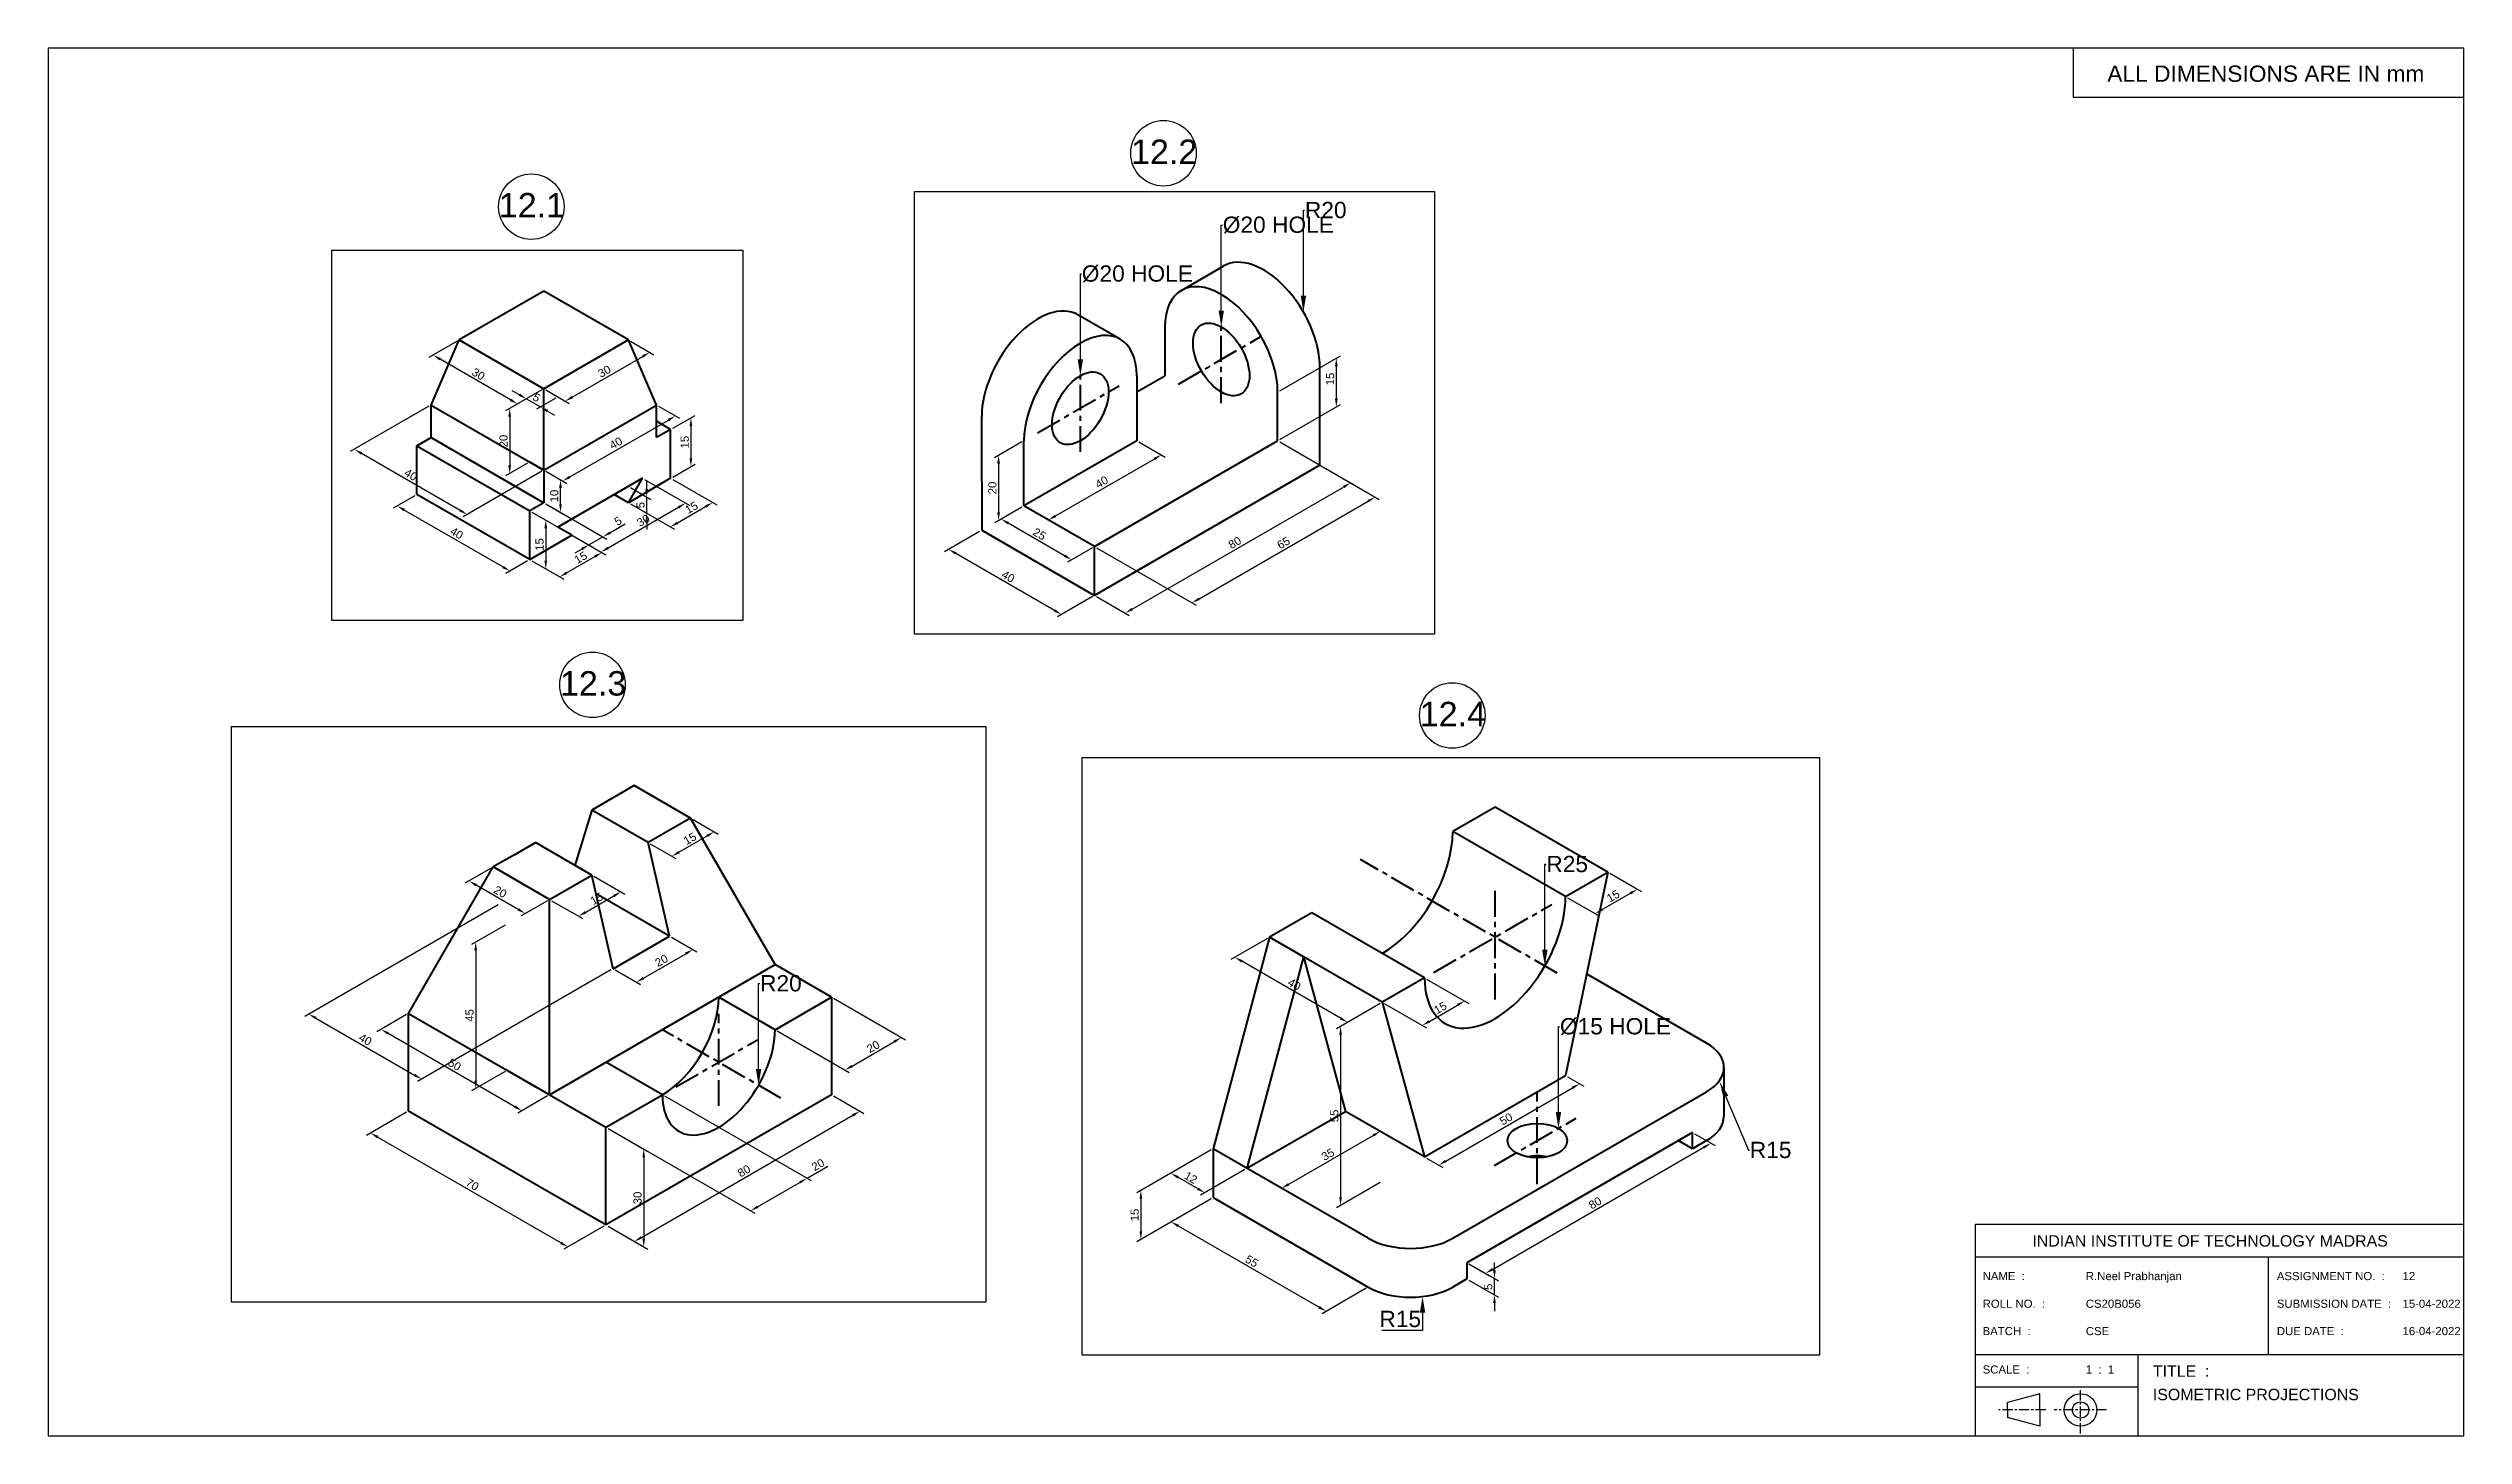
# Model space of a CAD drawing. Header units: millimetres. Extents: x 0 to 742, y 0 to 426.
import ezdxf
from ezdxf import colors
from ezdxf.entities.mleader import LeaderData, LeaderLine
from ezdxf.math import Vec2, Vec3

# ---------------------------------------------------------------- set-up
doc = ezdxf.new("R2010")
doc.units = ezdxf.units.MM
doc.linetypes.add('CENTER', pattern=[50.8, 31.75, -6.35, 6.35, -6.35])
doc.styles.get("Standard").update_dxf_attribs({"font": 'arial.ttf'})
doc.dimstyles.new('ISO-25', dxfattribs={"dimtxt": 2.5, "dimasz": 2.5, "dimexe": 1.25, "dimexo": 0.625, "dimtad": 1, "dimtxsty": 'Standard', "dimcen": 2.5, "dimclrd": 3, "dimclre": 3, "dimclrt": 3, "dimadec": 0, "dimazin": 0, "dimtfac": 1, "dimtmove": 0, "dimatfit": 3, "dimfxl": 1, "dimlwd": 30, "dimlwe": 30, "dimarcsym": 0})

msp = doc.modelspace()

# ---------------------------------------------------------------- texts
for s, height, p in [('ALL DIMENSIONS ARE IN mm', 5, (632.6, 416)), ('12.2', 7.5, (332.631, 390.75)), ('12.1', 7.5, (138.405, 374.334)), ('12.3', 7.5, (157.186, 227.415)), ('12.4', 7.5, (421.358, 217.995)), ('INDIAN INSTITUTE OF TECHNOLOGY MADRAS', 3.5, (609.6, 58.1)), ('NAME  : ', 2.5, (594.3, 47.8)), ('R.Neel Prabhanjan', 2.5, (626, 47.8)), ('ASSIGNMENT NO.  : ', 2.5, (684.7, 47.8)), ('12', 2.5, (723.3, 47.8)), ('ROLL NO.  : ', 2.5, (594.3, 39.3)), ('CS20B056', 2.5, (626, 39.3)), ('SUBMISSION DATE  : ', 2.5, (684.7, 39.3)), ('15-04-2022', 2.5, (723.3, 39.3)), ('BATCH  : ', 2.5, (594.3, 30.9)), ('CSE', 2.5, (626, 30.9)), ('DUE DATE  : ', 2.5, (684.7, 30.9)), ('16-04-2022', 2.5, (723.3, 30.9)), ('SCALE  : ', 2.5, (594.3, 19.1)), ('1  :  1', 2.5, (626, 19.1)), ('TITLE  : ', 3.5, (646.6, 18.1)), ('ISOMETRIC PROJECTIONS', 3.5, (646.6, 10.9))]:
    msp.add_text(s, height=height).set_placement(p)

# ---------------------------------------------------------------- blocks, each defined once
blk = doc.blocks.new('*D1')
at = {"color": 3, "lineweight": 30, "transparency": 16777216}
for p, q in [((112.63, 288.82), (105.95, 284.96)), ((139.67, 266.93), (109.36, 284.43)), ((147.27, 268.82), (140.59, 264.96))]:
    blk.add_line(p, q, dxfattribs=at)
at = {"color": 3, "transparency": 16777216}
for points in [[(109.57, 284.79), (109.15, 284.07), (107.2, 285.68)], [(139.88, 267.29), (139.46, 266.57), (141.84, 265.68)]]:
    blk.add_solid(points, dxfattribs=at)
at = {"layer": 'Defpoints', "color": 0, "transparency": 16777216}
for p in [(107.2, 285.68), (113.26, 289.18), (147.9, 269.18)]:
    blk.add_point(p, dxfattribs=at)
at = {"color": 3, "lineweight": 40, "transparency": 16777216, "insert": (125.47, 277.33), "char_height": 2.5, "attachment_point": 5, "rotation": 330}
blk.add_mtext('40', dxfattribs=at)
blk = doc.blocks.new('*D2')
at = {"color": 3, "lineweight": 30, "transparency": 16777216}
for p, q in [((148.52, 283.82), (154.09, 280.61)), ((152.84, 278.83), (152.84, 268.83)), ((148.52, 268.82), (154.09, 265.61))]:
    blk.add_line(p, q, dxfattribs=at)
at = {"color": 3, "transparency": 16777216}
for points in [[(152.42, 278.83), (153.25, 278.83), (152.84, 281.33)], [(152.42, 268.83), (153.25, 268.83), (152.84, 266.33)]]:
    blk.add_solid(points, dxfattribs=at)
at = {"layer": 'Defpoints', "color": 0, "transparency": 16777216}
for p in [(147.9, 284.18), (147.9, 269.18), (152.84, 266.33)]:
    blk.add_point(p, dxfattribs=at)
at = {"color": 3, "lineweight": 40, "transparency": 16777216, "insert": (150.93, 273.83), "char_height": 2.5, "attachment_point": 5, "rotation": 90}
blk.add_mtext('15', dxfattribs=at)
blk = doc.blocks.new('*D3')
at = {"color": 3, "lineweight": 30, "transparency": 16777216}
for p, q in [((148.52, 283.82), (167.32, 272.97)), ((152.85, 286.32), (171.65, 275.47)), ((166.07, 273.69), (170.4, 276.19)), ((172.57, 277.44), (177.26, 280.15)), ((163.91, 272.44), (161.74, 271.19))]:
    blk.add_line(p, q, dxfattribs=at)
at = {"color": 3, "transparency": 16777216}
for points in [[(172.36, 277.8), (172.78, 277.08), (170.4, 276.19)], [(163.7, 272.8), (164.12, 272.08), (166.07, 273.69)]]:
    blk.add_solid(points, dxfattribs=at)
at = {"layer": 'Defpoints', "color": 0, "transparency": 16777216}
for p in [(147.9, 284.18), (152.23, 286.68), (170.4, 276.19)]:
    blk.add_point(p, dxfattribs=at)
at = {"color": 3, "lineweight": 40, "transparency": 16777216, "insert": (175.05, 281.06), "char_height": 2.5, "attachment_point": 5, "rotation": 30}
blk.add_mtext('5', dxfattribs=at)
blk = doc.blocks.new('*D4')
at = {"color": 3, "lineweight": 30, "transparency": 16777216}
for p, q in [((152.85, 296.32), (158.62, 293)), ((157.37, 286.22), (157.37, 291.22)), ((152.85, 286.32), (158.62, 283))]:
    blk.add_line(p, q, dxfattribs=at)
at = {"color": 3, "transparency": 16777216}
for points in [[(156.95, 291.22), (157.78, 291.22), (157.37, 293.72)], [(156.95, 286.22), (157.78, 286.22), (157.37, 283.72)]]:
    blk.add_solid(points, dxfattribs=at)
at = {"layer": 'Defpoints', "color": 0, "transparency": 16777216}
for p in [(152.23, 296.68), (157.37, 293.72), (152.23, 286.68)]:
    blk.add_point(p, dxfattribs=at)
at = {"color": 3, "lineweight": 40, "transparency": 16777216, "insert": (155.46, 288.73), "char_height": 2.5, "attachment_point": 5, "rotation": 90}
blk.add_mtext('10', dxfattribs=at)
blk = doc.blocks.new('*D5')
at = {"color": 3, "lineweight": 30, "transparency": 16777216}
for p, q in [((161.51, 276.32), (171.33, 270.65)), ((148.52, 268.82), (158.34, 263.15)), ((159.26, 265.13), (167.92, 270.13))]:
    blk.add_line(p, q, dxfattribs=at)
at = {"color": 3, "transparency": 16777216}
for points in [[(167.71, 270.49), (168.13, 269.76), (170.08, 271.38)], [(159.05, 265.49), (159.47, 264.76), (157.09, 263.88)]]:
    blk.add_solid(points, dxfattribs=at)
at = {"layer": 'Defpoints', "color": 0, "transparency": 16777216}
for p in [(160.89, 276.68), (147.9, 269.18), (170.08, 271.38)]:
    blk.add_point(p, dxfattribs=at)
at = {"color": 3, "lineweight": 40, "transparency": 16777216, "insert": (163.58, 269.81), "char_height": 2.5, "attachment_point": 5, "rotation": 30}
blk.add_mtext('15', dxfattribs=at)
blk = doc.blocks.new('*D7')
at = {"color": 3, "lineweight": 30, "transparency": 16777216}
for p, q in [((183.16, 293.82), (197.06, 285.8)), ((171.99, 272.78), (193.64, 285.28)), ((157.18, 278.82), (171.07, 270.8))]:
    blk.add_line(p, q, dxfattribs=at)
at = {"color": 3, "transparency": 16777216}
for points in [[(193.43, 285.64), (193.85, 284.91), (195.81, 286.53)], [(171.78, 273.14), (172.2, 272.41), (169.82, 271.53)]]:
    blk.add_solid(points, dxfattribs=at)
at = {"layer": 'Defpoints', "color": 0, "transparency": 16777216}
for p in [(182.54, 294.18), (195.81, 286.53), (156.56, 279.18)]:
    blk.add_point(p, dxfattribs=at)
at = {"color": 3, "lineweight": 40, "transparency": 16777216, "insert": (182.8, 281.21), "char_height": 2.5, "attachment_point": 5, "rotation": 30}
blk.add_mtext('30', dxfattribs=at)
blk = doc.blocks.new('*D8')
at = {"color": 3, "lineweight": 30, "transparency": 16777216}
for p, q in [((191.83, 293.82), (205.37, 286)), ((178.83, 286.32), (192.38, 278.5)), ((193.29, 280.48), (201.95, 285.48))]:
    blk.add_line(p, q, dxfattribs=at)
at = {"color": 3, "transparency": 16777216}
for points in [[(201.75, 285.84), (202.16, 285.11), (204.12, 286.73)], [(193.09, 280.84), (193.5, 280.11), (191.13, 279.23)]]:
    blk.add_solid(points, dxfattribs=at)
at = {"layer": 'Defpoints', "color": 0, "transparency": 16777216}
for p in [(191.2, 294.18), (178.21, 286.68), (204.12, 286.73)]:
    blk.add_point(p, dxfattribs=at)
at = {"color": 3, "lineweight": 40, "transparency": 16777216, "insert": (197.61, 285.16), "char_height": 2.5, "attachment_point": 5, "rotation": 30}
blk.add_mtext('15', dxfattribs=at)
blk = doc.blocks.new('*D9')
at = {"color": 3, "lineweight": 30, "transparency": 16777216}
for p, q in [((191.83, 309.54), (198.69, 313.51)), ((197.44, 310.28), (197.44, 300.28)), ((191.83, 294.54), (198.69, 298.51))]:
    blk.add_line(p, q, dxfattribs=at)
at = {"color": 3, "transparency": 16777216}
for points in [[(197.02, 310.28), (197.85, 310.28), (197.44, 312.78)], [(197.02, 300.28), (197.85, 300.28), (197.44, 297.78)]]:
    blk.add_solid(points, dxfattribs=at)
at = {"layer": 'Defpoints', "color": 0, "transparency": 16777216}
for p in [(191.2, 309.18), (197.44, 297.78), (191.2, 294.18)]:
    blk.add_point(p, dxfattribs=at)
at = {"color": 3, "lineweight": 40, "transparency": 16777216, "insert": (195.53, 305.28), "char_height": 2.5, "attachment_point": 5, "rotation": 90}
blk.add_mtext('15', dxfattribs=at)
blk = doc.blocks.new('*D10')
at = {"color": 3, "lineweight": 30, "transparency": 16777216}
for p, q in [((116.96, 316.32), (92.78, 302.36)), ((126.51, 284.33), (96.2, 301.83)), ((151.6, 296.32), (127.42, 282.36))]:
    blk.add_line(p, q, dxfattribs=at)
at = {"color": 3, "transparency": 16777216}
for points in [[(96.41, 302.19), (95.99, 301.47), (94.03, 303.08)], [(126.72, 284.69), (126.3, 283.97), (128.67, 283.08)]]:
    blk.add_solid(points, dxfattribs=at)
at = {"layer": 'Defpoints', "color": 0, "transparency": 16777216}
for p in [(117.59, 316.68), (94.03, 303.08), (152.23, 296.68)]:
    blk.add_point(p, dxfattribs=at)
at = {"color": 3, "lineweight": 40, "transparency": 16777216, "insert": (111.37, 295.27), "char_height": 2.5, "attachment_point": 5, "rotation": 330}
blk.add_mtext('40', dxfattribs=at)
blk = doc.blocks.new('*D11')
at = {"color": 3, "lineweight": 30, "transparency": 16777216}
for p, q in [((160.2, 294.58), (190.51, 312.08)), ((187.49, 316.32), (193.92, 312.61)), ((152.85, 296.32), (159.28, 292.61))]:
    blk.add_line(p, q, dxfattribs=at)
at = {"color": 3, "transparency": 16777216}
for points in [[(190.3, 312.44), (190.72, 311.72), (192.67, 313.33)], [(159.99, 294.94), (160.4, 294.22), (158.03, 293.33)]]:
    blk.add_solid(points, dxfattribs=at)
at = {"layer": 'Defpoints', "color": 0, "transparency": 16777216}
for p in [(186.87, 316.68), (192.67, 313.33), (152.23, 296.68)]:
    blk.add_point(p, dxfattribs=at)
at = {"color": 3, "lineweight": 40, "transparency": 16777216, "insert": (174.4, 304.98), "char_height": 2.5, "attachment_point": 5, "rotation": 30}
blk.add_mtext('40', dxfattribs=at)
blk = doc.blocks.new('*D12')
at = {"color": 3, "lineweight": 30, "transparency": 16777216}
for p, q in [((125.62, 336.32), (116.94, 331.31)), ((142.01, 318.28), (120.36, 330.78)), ((151.6, 321.32), (142.92, 316.31))]:
    blk.add_line(p, q, dxfattribs=at)
at = {"color": 3, "transparency": 16777216}
for points in [[(120.57, 331.14), (120.15, 330.42), (118.19, 332.03)], [(142.22, 318.64), (141.8, 317.92), (144.17, 317.03)]]:
    blk.add_solid(points, dxfattribs=at)
at = {"layer": 'Defpoints', "color": 0, "transparency": 16777216}
for p in [(126.25, 336.68), (118.19, 332.03), (152.23, 321.68)]:
    blk.add_point(p, dxfattribs=at)
at = {"color": 3, "lineweight": 40, "transparency": 16777216, "insert": (132.14, 326.18), "char_height": 2.5, "attachment_point": 5, "rotation": 330}
blk.add_mtext('30', dxfattribs=at)
blk = doc.blocks.new('*D13')
at = {"color": 3, "lineweight": 30, "transparency": 16777216}
for p, q in [((147.27, 318.82), (140.5, 314.91)), ((141.75, 313.13), (141.75, 298.13)), ((147.27, 298.82), (140.5, 294.91))]:
    blk.add_line(p, q, dxfattribs=at)
at = {"color": 3, "transparency": 16777216}
for points in [[(141.33, 313.13), (142.17, 313.13), (141.75, 315.63)], [(141.33, 298.13), (142.17, 298.13), (141.75, 295.63)]]:
    blk.add_solid(points, dxfattribs=at)
at = {"layer": 'Defpoints', "color": 0, "transparency": 16777216}
for p in [(147.9, 319.18), (147.9, 299.18), (141.75, 295.63)]:
    blk.add_point(p, dxfattribs=at)
at = {"color": 3, "lineweight": 40, "transparency": 16777216, "insert": (139.85, 305.63), "char_height": 2.5, "attachment_point": 5, "rotation": 90}
blk.add_mtext('20', dxfattribs=at)
blk = doc.blocks.new('*D14')
at = {"color": 3, "lineweight": 30, "transparency": 16777216}
for p, q in [((178.83, 336.32), (186.04, 332.16)), ((160.98, 319.13), (182.63, 331.63)), ((152.85, 321.32), (160.06, 317.16))]:
    blk.add_line(p, q, dxfattribs=at)
at = {"color": 3, "transparency": 16777216}
for points in [[(182.42, 331.99), (182.83, 331.27), (184.79, 332.88)], [(160.77, 319.49), (161.18, 318.77), (158.81, 317.88)]]:
    blk.add_solid(points, dxfattribs=at)
at = {"layer": 'Defpoints', "color": 0, "transparency": 16777216}
for p in [(178.21, 336.68), (184.79, 332.88), (152.23, 321.68)]:
    blk.add_point(p, dxfattribs=at)
at = {"color": 3, "lineweight": 40, "transparency": 16777216, "insert": (170.85, 327.03), "char_height": 2.5, "attachment_point": 5, "rotation": 30}
blk.add_mtext('30', dxfattribs=at)
blk = doc.blocks.new('*D15')
at = {"color": 3, "lineweight": 30, "transparency": 16777216}
for p, q in [((178.83, 291.32), (185.09, 287.71)), ((183.84, 290.93), (183.84, 293.43)), ((178.83, 286.32), (185.09, 282.71)), ((183.84, 283.43), (183.84, 288.43)), ((183.84, 280.93), (183.84, 278.43))]:
    blk.add_line(p, q, dxfattribs=at)
at = {"color": 3, "transparency": 16777216}
for points in [[(183.42, 290.93), (184.26, 290.93), (183.84, 288.43)], [(183.42, 280.93), (184.26, 280.93), (183.84, 283.43)]]:
    blk.add_solid(points, dxfattribs=at)
at = {"layer": 'Defpoints', "color": 0, "transparency": 16777216}
for p in [(178.21, 291.68), (178.21, 286.68), (183.84, 288.43)]:
    blk.add_point(p, dxfattribs=at)
at = {"color": 3, "lineweight": 40, "transparency": 16777216, "insert": (181.94, 285.93), "char_height": 2.5, "attachment_point": 5, "rotation": 90}
blk.add_mtext('5', dxfattribs=at)
blk = doc.blocks.new('*D16')
at = {"color": 3, "lineweight": 30, "transparency": 16777216}
for p, q in [((286.14, 277.84), (275.39, 271.63)), ((309.11, 253.6), (278.8, 271.1)), ((320.78, 257.84), (310.03, 251.63))]:
    blk.add_line(p, q, dxfattribs=at)
at = {"color": 3, "transparency": 16777216}
for points in [[(279.01, 271.46), (278.59, 270.74), (276.64, 272.35)], [(309.32, 253.96), (308.9, 253.24), (311.28, 252.35)]]:
    blk.add_solid(points, dxfattribs=at)
at = {"layer": 'Defpoints', "color": 0, "transparency": 16777216}
for p in [(286.77, 278.2), (276.64, 272.35), (321.41, 258.2)]:
    blk.add_point(p, dxfattribs=at)
at = {"color": 3, "lineweight": 40, "transparency": 16777216, "insert": (294.91, 264), "char_height": 2.5, "attachment_point": 5, "rotation": 330}
blk.add_mtext('40', dxfattribs=at)
blk = doc.blocks.new('*D17')
at = {"color": 3, "lineweight": 30, "transparency": 16777216}
for p, q in [((299.13, 285.34), (291.49, 280.93)), ((312.23, 270.4), (294.91, 280.4)), ((320.78, 272.84), (313.14, 268.43))]:
    blk.add_line(p, q, dxfattribs=at)
at = {"color": 3, "transparency": 16777216}
for points in [[(295.12, 280.76), (294.7, 280.04), (292.74, 281.65)], [(312.44, 270.76), (312.02, 270.04), (314.39, 269.15)]]:
    blk.add_solid(points, dxfattribs=at)
at = {"layer": 'Defpoints', "color": 0, "transparency": 16777216}
for p in [(299.76, 285.7), (292.74, 281.65), (321.41, 273.2)]:
    blk.add_point(p, dxfattribs=at)
at = {"color": 3, "lineweight": 40, "transparency": 16777216, "insert": (304.52, 277.05), "char_height": 2.5, "attachment_point": 5, "rotation": 330}
blk.add_mtext('25', dxfattribs=at)
blk = doc.blocks.new('*D18')
at = {"color": 3, "lineweight": 30, "transparency": 16777216}
for p, q in [((391.32, 297.84), (401.38, 292.03)), ((333.01, 254), (397.97, 291.5)), ((322.03, 257.84), (332.1, 252.03))]:
    blk.add_line(p, q, dxfattribs=at)
at = {"color": 3, "transparency": 16777216}
for points in [[(397.76, 291.86), (398.17, 291.14), (400.13, 292.75)], [(332.81, 254.36), (333.22, 253.64), (330.85, 252.75)]]:
    blk.add_solid(points, dxfattribs=at)
at = {"layer": 'Defpoints', "color": 0, "transparency": 16777216}
for p in [(390.69, 298.2), (400.13, 292.75), (321.41, 258.2)]:
    blk.add_point(p, dxfattribs=at)
at = {"color": 3, "lineweight": 40, "transparency": 16777216, "insert": (364.54, 274.4), "char_height": 2.5, "attachment_point": 5, "rotation": 30}
blk.add_mtext('80', dxfattribs=at)
blk = doc.blocks.new('*D19')
at = {"color": 3, "lineweight": 30, "transparency": 16777216}
for p, q in [((378.33, 305.34), (408.92, 287.68)), ((353.54, 257.15), (405.5, 287.15)), ((322.03, 272.84), (352.62, 255.18))]:
    blk.add_line(p, q, dxfattribs=at)
at = {"color": 3, "transparency": 16777216}
for points in [[(405.29, 287.51), (405.71, 286.79), (407.67, 288.4)], [(353.33, 257.51), (353.75, 256.79), (351.37, 255.9)]]:
    blk.add_solid(points, dxfattribs=at)
at = {"layer": 'Defpoints', "color": 0, "transparency": 16777216}
for p in [(377.7, 305.7), (407.67, 288.4), (321.41, 273.2)]:
    blk.add_point(p, dxfattribs=at)
at = {"color": 3, "lineweight": 40, "transparency": 16777216, "insert": (379.51, 274.34), "char_height": 2.5, "attachment_point": 5, "rotation": 30}
blk.add_mtext('65', dxfattribs=at)
blk = doc.blocks.new('*D20')
at = {"color": 3, "lineweight": 30, "transparency": 16777216}
for p, q in [((335.02, 305.34), (343.18, 300.63)), ((309.46, 282.6), (339.77, 300.1)), ((300.38, 285.34), (308.54, 280.63))]:
    blk.add_line(p, q, dxfattribs=at)
at = {"color": 3, "transparency": 16777216}
for points in [[(339.56, 300.46), (339.98, 299.74), (341.93, 301.35)], [(309.25, 282.96), (309.67, 282.24), (307.29, 281.35)]]:
    blk.add_solid(points, dxfattribs=at)
at = {"layer": 'Defpoints', "color": 0, "transparency": 16777216}
for p in [(334.4, 305.7), (341.93, 301.35), (299.76, 285.7)]:
    blk.add_point(p, dxfattribs=at)
at = {"color": 3, "lineweight": 40, "transparency": 16777216, "insert": (323.66, 293), "char_height": 2.5, "attachment_point": 5, "rotation": 30}
blk.add_mtext('40', dxfattribs=at)
blk = doc.blocks.new('*D21')
at = {"color": 3, "lineweight": 30, "transparency": 16777216}
for p, q in [((299.13, 305.34), (290.71, 300.48)), ((291.96, 298.7), (291.96, 283.7)), ((299.13, 285.34), (290.71, 280.48))]:
    blk.add_line(p, q, dxfattribs=at)
at = {"color": 3, "transparency": 16777216}
for points in [[(291.55, 298.7), (292.38, 298.7), (291.96, 301.2)], [(291.55, 283.7), (292.38, 283.7), (291.96, 281.2)]]:
    blk.add_solid(points, dxfattribs=at)
at = {"layer": 'Defpoints', "color": 0, "transparency": 16777216}
for p in [(299.76, 305.7), (299.76, 285.7), (291.96, 281.2)]:
    blk.add_point(p, dxfattribs=at)
at = {"color": 3, "lineweight": 40, "transparency": 16777216, "insert": (290.06, 291.2), "char_height": 2.5, "attachment_point": 5, "rotation": 90}
blk.add_mtext('20', dxfattribs=at)
blk = doc.blocks.new('*D22')
at = {"color": 3, "lineweight": 30, "transparency": 16777216}
for p, q in [((378.33, 321.06), (396.98, 331.83)), ((395.73, 328.61), (395.73, 318.61)), ((378.33, 306.06), (396.98, 316.83))]:
    blk.add_line(p, q, dxfattribs=at)
at = {"color": 3, "transparency": 16777216}
for points in [[(395.31, 328.61), (396.15, 328.61), (395.73, 331.11)], [(395.31, 318.61), (396.15, 318.61), (395.73, 316.11)]]:
    blk.add_solid(points, dxfattribs=at)
at = {"layer": 'Defpoints', "color": 0, "transparency": 16777216}
for p in [(377.7, 320.7), (395.73, 316.11), (377.7, 305.7)]:
    blk.add_point(p, dxfattribs=at)
at = {"color": 3, "lineweight": 40, "transparency": 16777216, "insert": (393.83, 324.69), "char_height": 2.5, "attachment_point": 5, "rotation": 90}
blk.add_mtext('15', dxfattribs=at)
blk = doc.blocks.new('*D23')
at = {"color": 3, "lineweight": 30, "transparency": 16777216}
for p, q in [((171.96, 94.39), (184.19, 87.33)), ((182.94, 85.55), (182.94, 60.55)), ((171.96, 64.39), (184.19, 57.33))]:
    blk.add_line(p, q, dxfattribs=at)
at = {"color": 3, "transparency": 16777216}
for points in [[(182.52, 85.55), (183.36, 85.55), (182.94, 88.05)], [(182.52, 60.55), (183.36, 60.55), (182.94, 58.05)]]:
    blk.add_solid(points, dxfattribs=at)
at = {"layer": 'Defpoints', "color": 0, "transparency": 16777216}
for p in [(171.33, 94.75), (171.33, 64.75), (182.94, 58.05)]:
    blk.add_point(p, dxfattribs=at)
at = {"color": 3, "lineweight": 40, "transparency": 16777216, "insert": (181.04, 73.05), "char_height": 2.5, "attachment_point": 5, "rotation": 90}
blk.add_mtext('30', dxfattribs=at)
blk = doc.blocks.new('*D24')
at = {"color": 3, "lineweight": 30, "transparency": 16777216}
for p, q in [((110.09, 99.39), (97.77, 92.28)), ((157.48, 59.25), (101.19, 91.75)), ((170.71, 64.39), (158.39, 57.28))]:
    blk.add_line(p, q, dxfattribs=at)
at = {"color": 3, "transparency": 16777216}
for points in [[(101.4, 92.11), (100.98, 91.39), (99.02, 93)], [(157.69, 59.61), (157.27, 58.89), (159.64, 58)]]:
    blk.add_solid(points, dxfattribs=at)
at = {"layer": 'Defpoints', "color": 0, "transparency": 16777216}
for p in [(110.71, 99.75), (99.02, 93), (171.33, 64.75)]:
    blk.add_point(p, dxfattribs=at)
at = {"color": 3, "lineweight": 40, "transparency": 16777216, "insert": (130.28, 77.15), "char_height": 2.5, "attachment_point": 5, "rotation": 330}
blk.add_mtext('70', dxfattribs=at)
blk = doc.blocks.new('*D25')
at = {"color": 3, "lineweight": 30, "transparency": 16777216}
for p, q in [((110.09, 129.39), (100.98, 124.13)), ((143.36, 101.1), (104.39, 123.6)), ((153.39, 104.39), (144.28, 99.13))]:
    blk.add_line(p, q, dxfattribs=at)
at = {"color": 3, "transparency": 16777216}
for points in [[(104.6, 123.96), (104.18, 123.24), (102.23, 124.85)], [(143.57, 101.46), (143.15, 100.74), (145.53, 99.85)]]:
    blk.add_solid(points, dxfattribs=at)
at = {"layer": 'Defpoints', "color": 0, "transparency": 16777216}
for p in [(110.71, 129.75), (102.23, 124.85), (154.01, 104.75)]:
    blk.add_point(p, dxfattribs=at)
at = {"color": 3, "lineweight": 40, "transparency": 16777216, "insert": (124.83, 114), "char_height": 2.5, "attachment_point": 5, "rotation": 330}
blk.add_mtext('50', dxfattribs=at)
blk = doc.blocks.new('*D26')
at = {"color": 3, "lineweight": 30, "transparency": 16777216}
for p, q in [((189.28, 104.39), (234.35, 78.37)), ((171.96, 94.39), (217.03, 68.37)), ((233.1, 79.09), (239.53, 82.81)), ((217.94, 70.34), (230.93, 77.84))]:
    blk.add_line(p, q, dxfattribs=at)
at = {"color": 3, "transparency": 16777216}
for points in [[(230.72, 78.2), (231.14, 77.48), (233.1, 79.09)], [(217.73, 70.7), (218.15, 69.98), (215.78, 69.09)]]:
    blk.add_solid(points, dxfattribs=at)
at = {"layer": 'Defpoints', "color": 0, "transparency": 16777216}
for p in [(188.66, 104.75), (171.33, 94.75), (233.1, 79.09)]:
    blk.add_point(p, dxfattribs=at)
at = {"color": 3, "lineweight": 40, "transparency": 16777216, "insert": (236.48, 83.24), "char_height": 2.5, "attachment_point": 5, "rotation": 30}
blk.add_mtext('20', dxfattribs=at)
blk = doc.blocks.new('*D27')
at = {"color": 3, "lineweight": 30, "transparency": 16777216}
for p, q in [((241.24, 134.39), (263.36, 121.62)), ((223.92, 124.39), (246.04, 111.62)), ((246.95, 113.59), (259.94, 121.09))]:
    blk.add_line(p, q, dxfattribs=at)
at = {"color": 3, "transparency": 16777216}
for points in [[(259.74, 121.45), (260.15, 120.73), (262.11, 122.34)], [(246.75, 113.95), (247.16, 113.23), (244.79, 112.34)]]:
    blk.add_solid(points, dxfattribs=at)
at = {"layer": 'Defpoints', "color": 0, "transparency": 16777216}
for p in [(240.62, 134.75), (223.3, 124.75), (262.11, 122.34)]:
    blk.add_point(p, dxfattribs=at)
at = {"color": 3, "lineweight": 40, "transparency": 16777216, "insert": (253.44, 119.53), "char_height": 2.5, "attachment_point": 5, "rotation": 30}
blk.add_mtext('20', dxfattribs=at)
blk = doc.blocks.new('*D28')
at = {"color": 3, "lineweight": 30, "transparency": 16777216}
for p, q in [((241.24, 104.39), (250.61, 98.98)), ((182.25, 60.95), (247.2, 98.45)), ((171.96, 64.39), (181.33, 58.98))]:
    blk.add_line(p, q, dxfattribs=at)
at = {"color": 3, "transparency": 16777216}
for points in [[(246.99, 98.81), (247.41, 98.09), (249.36, 99.7)], [(182.04, 61.31), (182.46, 60.59), (180.08, 59.7)]]:
    blk.add_solid(points, dxfattribs=at)
at = {"layer": 'Defpoints', "color": 0, "transparency": 16777216}
for p in [(240.62, 104.75), (249.36, 99.7), (171.33, 64.75)]:
    blk.add_point(p, dxfattribs=at)
at = {"color": 3, "lineweight": 40, "transparency": 16777216, "insert": (213.77, 81.35), "char_height": 2.5, "attachment_point": 5, "rotation": 30}
blk.add_mtext('80', dxfattribs=at)
blk = doc.blocks.new('*D29')
at = {"color": 3, "lineweight": 30, "transparency": 16777216}
for p, q in [((140.4, 156.89), (130.06, 150.92)), ((131.31, 149.14), (131.31, 109.14)), ((140.4, 111.89), (130.06, 105.92))]:
    blk.add_line(p, q, dxfattribs=at)
at = {"color": 3, "transparency": 16777216}
for points in [[(130.89, 149.14), (131.72, 149.14), (131.31, 151.64)], [(130.89, 109.14), (131.72, 109.14), (131.31, 106.64)]]:
    blk.add_solid(points, dxfattribs=at)
at = {"layer": 'Defpoints', "color": 0, "transparency": 16777216}
for p in [(141.02, 157.25), (141.02, 112.25), (131.31, 106.64)]:
    blk.add_point(p, dxfattribs=at)
at = {"color": 3, "lineweight": 40, "transparency": 16777216, "insert": (129.41, 129.14), "char_height": 2.5, "attachment_point": 5, "rotation": 90}
blk.add_mtext('45', dxfattribs=at)
blk = doc.blocks.new('*D30')
at = {"color": 3, "lineweight": 30, "transparency": 16777216}
for p, q in [((138.23, 163.14), (78.81, 128.83)), ((172.88, 143.14), (113.45, 108.83)), ((82.22, 128.3), (112.53, 110.8))]:
    blk.add_line(p, q, dxfattribs=at)
at = {"color": 3, "transparency": 16777216}
for points in [[(82.43, 128.66), (82.01, 127.94), (80.06, 129.55)], [(112.74, 111.16), (112.32, 110.44), (114.7, 109.55)]]:
    blk.add_solid(points, dxfattribs=at)
at = {"layer": 'Defpoints', "color": 0, "transparency": 16777216}
for p in [(138.86, 163.5), (173.5, 143.5), (114.7, 109.55)]:
    blk.add_point(p, dxfattribs=at)
at = {"color": 3, "lineweight": 40, "transparency": 16777216, "insert": (97.39, 121.74), "char_height": 2.5, "attachment_point": 5, "rotation": 330}
blk.add_mtext('40', dxfattribs=at)
blk = doc.blocks.new('*D31')
at = {"color": 3, "lineweight": 30, "transparency": 16777216}
for p, q in [((167.63, 171.89), (177.17, 166.38)), ((154.64, 164.39), (164.18, 158.88)), ((165.1, 160.85), (173.76, 165.85))]:
    blk.add_line(p, q, dxfattribs=at)
at = {"color": 3, "transparency": 16777216}
for points in [[(173.55, 166.21), (173.97, 165.49), (175.92, 167.1)], [(164.89, 161.21), (165.31, 160.49), (162.93, 159.6)]]:
    blk.add_solid(points, dxfattribs=at)
at = {"layer": 'Defpoints', "color": 0, "transparency": 16777216}
for p in [(167, 172.25), (154.01, 164.75), (175.92, 167.1)]:
    blk.add_point(p, dxfattribs=at)
at = {"color": 3, "lineweight": 40, "transparency": 16777216, "insert": (168.48, 165), "char_height": 2.5, "attachment_point": 5, "rotation": 30}
blk.add_mtext('15', dxfattribs=at)
blk = doc.blocks.new('*D32')
at = {"color": 3, "lineweight": 30, "transparency": 16777216}
for p, q in [((197.94, 189.39), (205.84, 184.83)), ((184.95, 181.89), (192.85, 177.33)), ((193.76, 179.3), (202.43, 184.3))]:
    blk.add_line(p, q, dxfattribs=at)
at = {"color": 3, "transparency": 16777216}
for points in [[(202.22, 184.66), (202.63, 183.94), (204.59, 185.55)], [(193.56, 179.66), (193.97, 178.94), (191.6, 178.05)]]:
    blk.add_solid(points, dxfattribs=at)
at = {"layer": 'Defpoints', "color": 0, "transparency": 16777216}
for p in [(197.32, 189.75), (204.59, 185.55), (184.33, 182.25)]:
    blk.add_point(p, dxfattribs=at)
at = {"color": 3, "lineweight": 40, "transparency": 16777216, "insert": (197.14, 183.45), "char_height": 2.5, "attachment_point": 5, "rotation": 30}
blk.add_mtext('15', dxfattribs=at)
blk = doc.blocks.new('*D33')
at = {"color": 3, "lineweight": 30, "transparency": 16777216}
for p, q in [((136.07, 174.39), (128, 169.73)), ((144.4, 161.7), (131.41, 169.2)), ((153.39, 164.39), (145.32, 159.73))]:
    blk.add_line(p, q, dxfattribs=at)
at = {"color": 3, "transparency": 16777216}
for points in [[(131.62, 169.56), (131.2, 168.84), (129.25, 170.45)], [(144.61, 162.06), (144.19, 161.34), (146.57, 160.45)]]:
    blk.add_solid(points, dxfattribs=at)
at = {"layer": 'Defpoints', "color": 0, "transparency": 16777216}
for p in [(136.69, 174.75), (129.25, 170.45), (154.01, 164.75)]:
    blk.add_point(p, dxfattribs=at)
at = {"color": 3, "lineweight": 40, "transparency": 16777216, "insert": (138.86, 167.1), "char_height": 2.5, "attachment_point": 5, "rotation": 330}
blk.add_mtext('20', dxfattribs=at)
blk = doc.blocks.new('*D34')
at = {"color": 3, "lineweight": 30, "transparency": 16777216}
for p, q in [((191.45, 153.14), (199.26, 148.63)), ((174.12, 143.14), (181.94, 138.63)), ((182.85, 140.6), (195.84, 148.1))]:
    blk.add_line(p, q, dxfattribs=at)
at = {"color": 3, "transparency": 16777216}
for points in [[(195.64, 148.46), (196.05, 147.74), (198.01, 149.35)], [(182.64, 140.96), (183.06, 140.24), (180.69, 139.35)]]:
    blk.add_solid(points, dxfattribs=at)
at = {"layer": 'Defpoints', "color": 0, "transparency": 16777216}
for p in [(190.82, 153.5), (198.01, 149.35), (173.5, 143.5)]:
    blk.add_point(p, dxfattribs=at)
at = {"color": 3, "lineweight": 40, "transparency": 16777216, "insert": (188.4, 146), "char_height": 2.5, "attachment_point": 5, "rotation": 30}
blk.add_mtext('20', dxfattribs=at)
blk = doc.blocks.new('*D35')
at = {"color": 3, "lineweight": 30, "transparency": 16777216}
for p, q in [((357.26, 72.8), (343.73, 64.99)), ((347.15, 64.46), (390.45, 39.46)), ((404.89, 45.3), (391.37, 37.49))]:
    blk.add_line(p, q, dxfattribs=at)
at = {"color": 3, "transparency": 16777216}
for points in [[(347.36, 64.82), (346.94, 64.1), (344.98, 65.71)], [(390.66, 39.82), (390.24, 39.1), (392.62, 38.21)]]:
    blk.add_solid(points, dxfattribs=at)
at = {"layer": 'Defpoints', "color": 0, "transparency": 16777216}
for p in [(357.89, 73.16), (405.52, 45.66), (392.62, 38.21)]:
    blk.add_point(p, dxfattribs=at)
at = {"color": 3, "lineweight": 40, "transparency": 16777216, "insert": (369.75, 53.6), "char_height": 2.5, "attachment_point": 5, "rotation": 330}
blk.add_mtext('55', dxfattribs=at)
blk = doc.blocks.new('*D36')
at = {"color": 3, "lineweight": 30, "transparency": 16777216}
for p, q in [((436.46, 52.8), (445.57, 47.54)), ((444.32, 50.76), (444.32, 53.26)), ((436.46, 47.8), (445.57, 42.54)), ((444.32, 43.26), (444.32, 48.26)), ((444.32, 40.76), (444.32, 38.26))]:
    blk.add_line(p, q, dxfattribs=at)
at = {"color": 3, "transparency": 16777216}
for points in [[(443.9, 50.76), (444.73, 50.76), (444.32, 48.26)], [(443.9, 40.76), (444.73, 40.76), (444.32, 43.26)]]:
    blk.add_solid(points, dxfattribs=at)
at = {"layer": 'Defpoints', "color": 0, "transparency": 16777216}
for p in [(435.83, 53.16), (435.83, 48.16), (444.32, 48.26)]:
    blk.add_point(p, dxfattribs=at)
at = {"color": 3, "lineweight": 40, "transparency": 16777216, "insert": (442.42, 45.76), "char_height": 2.5, "attachment_point": 5, "rotation": 90}
blk.add_mtext('5', dxfattribs=at)
blk = doc.blocks.new('*D37')
at = {"color": 3, "lineweight": 30, "transparency": 16777216}
for p, q in [((505.74, 92.8), (512.08, 89.14)), ((443.71, 51.11), (508.66, 88.61)), ((436.46, 52.8), (442.8, 49.14))]:
    blk.add_line(p, q, dxfattribs=at)
at = {"color": 3, "transparency": 16777216}
for points in [[(508.45, 88.97), (508.87, 88.25), (510.83, 89.86)], [(443.5, 51.47), (443.92, 50.75), (441.55, 49.86)]]:
    blk.add_solid(points, dxfattribs=at)
at = {"layer": 'Defpoints', "color": 0, "transparency": 16777216}
for p in [(505.11, 93.16), (510.83, 89.86), (435.83, 53.16)]:
    blk.add_point(p, dxfattribs=at)
at = {"color": 3, "lineweight": 40, "transparency": 16777216, "insert": (475.24, 71.51), "char_height": 2.5, "attachment_point": 5, "rotation": 30}
blk.add_mtext('80', dxfattribs=at)
blk = doc.blocks.new('*D38')
at = {"color": 3, "lineweight": 30, "transparency": 16777216}
for p, q in [((357.26, 87.8), (343.65, 79.94)), ((367.66, 81.8), (354.04, 73.94)), ((353.12, 75.91), (347.06, 79.41))]:
    blk.add_line(p, q, dxfattribs=at)
at = {"color": 3, "transparency": 16777216}
for points in [[(347.27, 79.77), (346.85, 79.05), (344.9, 80.66)], [(353.33, 76.27), (352.92, 75.55), (355.29, 74.66)]]:
    blk.add_solid(points, dxfattribs=at)
at = {"layer": 'Defpoints', "color": 0, "transparency": 16777216}
for p in [(357.89, 88.16), (368.28, 82.16), (344.9, 80.66)]:
    blk.add_point(p, dxfattribs=at)
at = {"color": 3, "lineweight": 40, "transparency": 16777216, "insert": (351.03, 79.29), "char_height": 2.5, "attachment_point": 5, "rotation": 330}
blk.add_mtext('12', dxfattribs=at)
blk = doc.blocks.new('*D39')
at = {"color": 3, "lineweight": 30, "transparency": 16777216}
for p, q in [((423.47, 140.3), (436.39, 132.84)), ((410.47, 132.8), (423.4, 125.34)), ((424.31, 127.31), (432.97, 132.31))]:
    blk.add_line(p, q, dxfattribs=at)
at = {"color": 3, "transparency": 16777216}
for points in [[(424.1, 127.67), (424.52, 126.95), (422.15, 126.06)], [(432.76, 132.67), (433.18, 131.95), (435.14, 133.56)]]:
    blk.add_solid(points, dxfattribs=at)
at = {"layer": 'Defpoints', "color": 0, "transparency": 16777216}
for p in [(422.84, 140.66), (409.85, 133.16), (435.14, 133.56)]:
    blk.add_point(p, dxfattribs=at)
at = {"color": 3, "lineweight": 40, "transparency": 16777216, "insert": (427.69, 131.46), "char_height": 2.5, "attachment_point": 5, "rotation": 30}
blk.add_mtext('15', dxfattribs=at)
blk = doc.blocks.new('*D40')
at = {"color": 3, "lineweight": 30, "transparency": 16777216}
for p, q in [((479.76, 172.8), (489.47, 167.19)), ((466.77, 165.3), (476.48, 159.69)), ((477.4, 161.66), (486.06, 166.66))]:
    blk.add_line(p, q, dxfattribs=at)
at = {"color": 3, "transparency": 16777216}
for points in [[(485.85, 167.02), (486.27, 166.3), (488.22, 167.91)], [(477.19, 162.02), (477.61, 161.3), (475.23, 160.41)]]:
    blk.add_solid(points, dxfattribs=at)
at = {"layer": 'Defpoints', "color": 0, "transparency": 16777216}
for p in [(479.13, 173.16), (466.14, 165.66), (488.22, 167.91)]:
    blk.add_point(p, dxfattribs=at)
at = {"color": 3, "lineweight": 40, "transparency": 16777216, "insert": (480.78, 165.81), "char_height": 2.5, "attachment_point": 5, "rotation": 30}
blk.add_mtext('15', dxfattribs=at)
blk = doc.blocks.new('*D41')
at = {"color": 3, "lineweight": 30, "transparency": 16777216}
for p, q in [((374.58, 152.8), (363.31, 146.29)), ((397.03, 128.26), (366.72, 145.76)), ((409.22, 132.8), (397.95, 126.29))]:
    blk.add_line(p, q, dxfattribs=at)
at = {"color": 3, "transparency": 16777216}
for points in [[(366.93, 146.12), (366.51, 145.4), (364.56, 147.01)], [(397.24, 128.62), (396.82, 127.9), (399.2, 127.01)]]:
    blk.add_solid(points, dxfattribs=at)
at = {"layer": 'Defpoints', "color": 0, "transparency": 16777216}
for p in [(375.21, 153.16), (364.56, 147.01), (409.85, 133.16)]:
    blk.add_point(p, dxfattribs=at)
at = {"color": 3, "lineweight": 40, "transparency": 16777216, "insert": (382.83, 138.66), "char_height": 2.5, "attachment_point": 5, "rotation": 330}
blk.add_mtext('40', dxfattribs=at)
blk = doc.blocks.new('*D42')
at = {"color": 3, "lineweight": 30, "transparency": 16777216}
for p, q in [((409.22, 132.8), (395.78, 125.04)), ((397.03, 123.26), (397.03, 73.26)), ((409.22, 77.8), (395.78, 70.04))]:
    blk.add_line(p, q, dxfattribs=at)
at = {"color": 3, "transparency": 16777216}
for points in [[(396.62, 123.26), (397.45, 123.26), (397.03, 125.76)], [(396.62, 73.26), (397.45, 73.26), (397.03, 70.76)]]:
    blk.add_solid(points, dxfattribs=at)
at = {"layer": 'Defpoints', "color": 0, "transparency": 16777216}
for p in [(409.85, 133.16), (409.85, 78.16), (397.03, 70.76)]:
    blk.add_point(p, dxfattribs=at)
at = {"color": 3, "lineweight": 40, "transparency": 16777216, "insert": (395.14, 98.26), "char_height": 2.5, "attachment_point": 5, "rotation": 90}
blk.add_mtext('55', dxfattribs=at)
blk = doc.blocks.new('*D43')
at = {"color": 3, "lineweight": 30, "transparency": 16777216}
for p, q in [((399.22, 99.3), (410.49, 92.79)), ((381.1, 77.26), (407.08, 92.26)), ((368.91, 81.8), (380.18, 75.29))]:
    blk.add_line(p, q, dxfattribs=at)
at = {"color": 3, "transparency": 16777216}
for points in [[(406.87, 92.62), (407.29, 91.9), (409.24, 93.51)], [(380.89, 77.62), (381.31, 76.9), (378.93, 76.01)]]:
    blk.add_solid(points, dxfattribs=at)
at = {"layer": 'Defpoints', "color": 0, "transparency": 16777216}
for p in [(398.59, 99.66), (409.24, 93.51), (368.28, 82.16)]:
    blk.add_point(p, dxfattribs=at)
at = {"color": 3, "lineweight": 40, "transparency": 16777216, "insert": (393.14, 86.41), "char_height": 2.5, "attachment_point": 5, "rotation": 30}
blk.add_mtext('35', dxfattribs=at)
blk = doc.blocks.new('*D44')
at = {"color": 3, "lineweight": 30, "transparency": 16777216}
for p, q in [((429.35, 84.4), (468.32, 106.9)), ((466.77, 110.3), (471.74, 107.43)), ((423.47, 85.3), (428.44, 82.43))]:
    blk.add_line(p, q, dxfattribs=at)
at = {"color": 3, "transparency": 16777216}
for points in [[(468.11, 107.26), (468.53, 106.54), (470.49, 108.15)], [(429.14, 84.76), (429.56, 84.04), (427.19, 83.15)]]:
    blk.add_solid(points, dxfattribs=at)
at = {"layer": 'Defpoints', "color": 0, "transparency": 16777216}
for p in [(466.14, 110.66), (470.49, 108.15), (422.84, 85.66)]:
    blk.add_point(p, dxfattribs=at)
at = {"color": 3, "lineweight": 40, "transparency": 16777216, "insert": (447.89, 97.3), "char_height": 2.5, "attachment_point": 5, "rotation": 30}
blk.add_mtext('50', dxfattribs=at)
blk = doc.blocks.new('*D46')
at = {"color": 3, "lineweight": 30, "transparency": 16777216}
for p, q in [((144.72, 319.85), (142.55, 321.1)), ((151.6, 321.32), (145.63, 317.88)), ((146.88, 318.6), (151.21, 316.1)), ((155.93, 318.82), (149.96, 315.38)), ((153.38, 314.85), (155.54, 313.6))]:
    blk.add_line(p, q, dxfattribs=at)
at = {"color": 3, "transparency": 16777216}
for points in [[(144.93, 320.21), (144.51, 319.49), (146.88, 318.6)], [(153.59, 315.21), (153.17, 314.49), (151.21, 316.1)]]:
    blk.add_solid(points, dxfattribs=at)
at = {"layer": 'Defpoints', "color": 0, "transparency": 16777216}
for p in [(152.23, 321.68), (156.56, 319.18), (151.21, 316.1)]:
    blk.add_point(p, dxfattribs=at)
at = {"color": 3, "transparency": 16777216, "insert": (150, 318.99), "char_height": 2.5, "attachment_point": 5, "rotation": 330}
blk.add_mtext('5', dxfattribs=at)
blk = doc.blocks.new('*D47')
at = {"color": 3, "lineweight": 30, "transparency": 16777216}
for p, q in [((357.26, 87.8), (334.42, 74.61)), ((357.26, 72.8), (334.42, 59.61)), ((335.67, 72.83), (335.67, 62.83))]:
    blk.add_line(p, q, dxfattribs=at)
at = {"color": 3, "transparency": 16777216}
for points in [[(335.25, 72.83), (336.09, 72.83), (335.67, 75.33)], [(335.25, 62.83), (336.09, 62.83), (335.67, 60.33)]]:
    blk.add_solid(points, dxfattribs=at)
at = {"layer": 'Defpoints', "color": 0, "transparency": 16777216}
for p in [(357.89, 88.16), (357.89, 73.16), (335.67, 60.33)]:
    blk.add_point(p, dxfattribs=at)
at = {"color": 3, "transparency": 16777216, "insert": (333.77, 67.83), "char_height": 2.5, "attachment_point": 5, "rotation": 90}
blk.add_mtext('15', dxfattribs=at)

# ---------------------------------------------------------------- dimensions: what is measured, and where the dimension line sits
at = {"lineweight": 40}
for p1, p2, distance, picture, middle in [((152.229, 321.684), (126.248, 336.684), 8.054, '*D12', (132.136, 326.182)), ((152.229, 321.684), (178.21, 336.684), -6.582, '*D14', (170.85, 327.032)), ((147.899, 319.184), (147.899, 299.184), -6.149, '*D13', (139.849, 305.634)), ((152.229, 296.684), (186.87, 316.684), -5.802, '*D11', (174.401, 304.981)), ((191.2, 309.184), (191.2, 294.184), 6.235, '*D9', (195.534, 305.284)), ((299.759, 305.7), (299.759, 285.7), -7.794, '*D21', (290.063, 291.2)), ((299.759, 285.7), (334.4, 305.7), -7.534, '*D20', (323.663, 292.997)), ((321.41, 258.2), (390.692, 298.2), -9.44, '*D18', (364.54, 274.397)), ((147.899, 269.184), (113.258, 289.184), 6.062, '*D1', (125.467, 277.331)), ((147.899, 284.184), (147.899, 269.184), 4.936, '*D2', (150.934, 273.834)), ((321.41, 273.2), (299.759, 285.7), 7.015, '*D17', (304.52, 277.047)), ((321.41, 258.2), (286.769, 278.2), 10.132, '*D16', (294.907, 263.997)), ((184.325, 182.25), (197.316, 189.75), -7.275, '*D32', (197.144, 183.447)), ((154.014, 164.75), (136.694, 174.75), 7.448, '*D33', (138.857, 167.097)), ((154.014, 164.75), (167.005, 172.25), -8.92, '*D31', (168.479, 164.997)), ((466.141, 165.661), (479.132, 173.161), -9.093, '*D40', (480.779, 165.807)), ((141.024, 157.25), (141.024, 112.25), -9.717, '*D29', (129.41, 129.14)), ((173.5, 143.5), (190.821, 153.5), -7.188, '*D34', (188.398, 145.997)), ((409.85, 133.161), (375.209, 153.161), 10.652, '*D41', (382.828, 138.657)), ((409.85, 133.161), (422.84, 140.661), -12.298, '*D39', (427.692, 131.457)), ((154.014, 104.75), (110.713, 129.75), 8.487, '*D25', (124.827, 113.997)), ((409.85, 133.161), (409.85, 78.161), -12.817, '*D42', (395.136, 98.261)), ((171.335, 64.75), (240.617, 104.75), -8.747, '*D28', (213.772, 81.347)), ((422.84, 85.661), (466.141, 110.661), -4.345, '*D44', (447.885, 97.299)), ((171.335, 64.75), (110.713, 99.75), 11.691, '*D24', (130.283, 77.147)), ((368.28, 82.161), (398.591, 99.661), -10.652, '*D43', (393.137, 86.408)), ((171.335, 94.75), (171.335, 64.75), 11.605, '*D23', (181.037, 73.05)), ((435.83, 53.161), (505.112, 93.161), -5.716, '*D37', (475.236, 71.507)), ((368.28, 82.161), (357.888, 88.161), 12.99, '*D38', (351.034, 79.289)), ((357.888, 73.161), (405.52, 45.661), -12.904, '*D35', (369.748, 53.603)), ((435.83, 48.161), (435.83, 53.161), -8.487, '*D36', (442.421, 45.761))]:
    dim = msp.add_aligned_dim(p1=p1, p2=p2, distance=distance, dimstyle='ISO-25', dxfattribs=at)
    dim.commit()
    dim.dimension.update_dxf_attribs({"geometry": picture, "text_midpoint": middle})
for base, p1, p2, angle, picture, middle, dimtype in [((395.73, 316.109), (377.701, 320.7), (377.701, 305.7), 270, '*D22', (395.73, 324.691), 161), ((94.032, 303.084), (152.229, 296.684), (117.588, 316.684), 150, '*D10', (110.415, 293.625), 161), ((407.666, 288.4), (321.41, 273.2), (377.701, 305.7), 30, '*D19', (380.457, 272.691), 161), ((157.365, 293.719), (152.229, 286.684), (152.229, 296.684), 90, '*D4', (157.365, 288.734), 161), ((195.805, 286.525), (156.559, 279.184), (182.54, 294.184), 30, '*D7', (183.752, 279.567), 161), ((204.119, 286.725), (178.21, 286.684), (191.2, 294.184), 30, '*D8', (198.561, 283.517), 161), ((183.839, 288.434), (178.21, 286.684), (178.21, 291.684), 90, '*D15', (183.839, 285.934), 160), ((170.404, 276.19), (147.899, 284.184), (152.229, 286.684), 30, '*D3', (175.998, 279.42), 161), ((170.084, 271.375), (147.899, 269.184), (160.889, 276.684), 30, '*D5', (164.526, 268.167), 161), ((114.697, 109.55), (138.859, 163.5), (173.5, 143.5), 330, '*D30', (96.439, 120.091), 161), ((262.11, 122.341), (223.296, 124.75), (240.617, 134.75), 30, '*D27', (254.387, 117.883), 161), ((233.098, 79.091), (171.335, 94.75), (188.655, 104.75), 30, '*D26', (237.428, 81.591), 161)]:
    dim = msp.add_linear_dim(base=base, p1=p1, p2=p2, angle=angle, dimstyle='ISO-25', dxfattribs=at)
    dim.commit()
    dim.dimension.update_dxf_attribs({"geometry": picture, "text_midpoint": middle, "dimtype": dimtype})
for p1, p2, distance, picture, middle in [((152.229, 321.684), (156.559, 319.184), -5.346, '*D46', (149.996, 318.99)), ((357.888, 88.161), (357.888, 73.161), -22.217, '*D47', (333.77, 67.834))]:
    dim = msp.add_aligned_dim(p1=p1, p2=p2, distance=distance, dimstyle='ISO-25')
    dim.commit()
    dim.dimension.update_dxf_attribs({"geometry": picture, "text_midpoint": middle})

# ---------------------------------------------------------------- linework, layer by layer
for p, q in [((622.1, 426.3), (622.1, 411.3)), ((622.1, 411.3), (742.1, 411.3)), ((592.1, 0), (592.1, 65)), ((592.1, 65), (742.1, 65)), ((592.1, 55), (742.1, 55)), ((682.1, 25), (682.1, 55)), ((592.1, 25), (742.1, 25)), ((642.1, 0), (642.1, 25)), ((592.1, 15), (642.1, 15)), ((611.9, 12.9), (601.9, 10.221)), ((601.9, 7.9), (601.9, 10.221)), ((601.9, 7.9), (601.9, 5.579)), ((611.9, 7.9), (611.9, 12.9)), ((611.9, 7.9), (611.9, 2.9)), ((611.9, 2.9), (601.9, 5.579))]:
    msp.add_line(p, q)
at = {"lineweight": 40}
for p, q in [((348.133, 351.913), (361.124, 359.413)), ((152.229, 351.684), (126.248, 336.684)), ((178.21, 336.684), (152.229, 351.684)), ((329.327, 336.913), (316.337, 344.413)), ((117.588, 316.684), (126.248, 336.684)), ((126.248, 336.684), (152.229, 321.684)), ((178.21, 336.684), (152.229, 321.684)), ((186.87, 316.684), (178.21, 336.684)), ((343.06, 340.7), (343.06, 325.7)), ((390.692, 298.2), (390.692, 328.2)), ((152.229, 296.684), (152.229, 321.684)), ((334.4, 325.7), (334.4, 305.7)), ((334.4, 320.7), (343.06, 325.7)), ((377.701, 305.7), (377.701, 320.7)), ((117.588, 316.684), (152.229, 296.684)), ((117.588, 306.684), (117.588, 316.684)), ((152.229, 296.684), (186.87, 316.684)), ((186.87, 306.684), (186.87, 316.684)), ((191.2, 309.184), (186.87, 311.684)), ((286.769, 293.2), (286.769, 313.2)), ((113.258, 304.184), (117.588, 306.684)), ((117.588, 306.684), (152.229, 286.684)), ((191.2, 309.184), (186.87, 306.684)), ((191.2, 294.184), (191.2, 309.184)), ((334.4, 305.7), (299.759, 285.7)), ((299.759, 285.7), (299.759, 305.7)), ((321.41, 273.2), (377.701, 305.7)), ((113.258, 294.184), (113.258, 304.184)), ((113.258, 304.184), (147.899, 284.184)), ((152.229, 296.684), (147.899, 299.184)), ((390.692, 298.2), (321.41, 258.2)), ((113.258, 289.184), (113.258, 294.184)), ((152.229, 296.684), (152.229, 286.684)), ((182.54, 294.184), (156.559, 279.184)), ((191.2, 294.184), (178.21, 286.684)), ((178.21, 286.684), (182.54, 294.184)), ((286.769, 293.2), (286.769, 278.2)), ((147.899, 269.184), (113.258, 289.184)), ((152.229, 286.684), (147.899, 284.184)), ((147.899, 269.184), (147.899, 284.184)), ((178.21, 286.684), (173.88, 289.184)), ((321.41, 273.2), (299.759, 285.7)), ((147.899, 269.184), (160.889, 276.684)), ((160.889, 276.684), (156.559, 279.184)), ((286.769, 278.2), (321.41, 258.2)), ((321.41, 258.2), (321.41, 273.2)), ((179.995, 199.75), (167.005, 192.25)), ((197.316, 189.75), (179.995, 199.75)), ((444.491, 193.161), (431.5, 185.661)), ((479.132, 173.161), (444.491, 193.161)), ((167.005, 192.25), (161.809, 175.25)), ((184.325, 182.25), (167.005, 192.25)), ((197.316, 189.75), (184.325, 182.25)), ((223.296, 144.75), (197.316, 189.75)), ((466.141, 165.661), (431.5, 185.661)), ((143.189, 178.5), (136.694, 174.75)), ((143.189, 178.5), (149.684, 182.25)), ((167.005, 172.25), (149.684, 182.25)), ((190.821, 153.5), (184.325, 182.25)), ((110.713, 129.75), (136.694, 174.75)), ((154.014, 164.75), (136.694, 174.75)), ((154.014, 164.75), (167.005, 172.25)), ((173.5, 143.5), (167.005, 172.25)), ((466.141, 165.661), (479.132, 173.161)), ((479.132, 173.161), (466.141, 110.661)), ((154.014, 104.75), (154.014, 164.75)), ((190.821, 153.5), (168.304, 166.5)), ((388.199, 160.661), (375.209, 153.161)), ((422.84, 140.661), (388.199, 160.661)), ((173.5, 143.5), (190.821, 153.5)), ((375.209, 153.161), (357.888, 88.161)), ((385.601, 147.161), (375.209, 153.161)), ((154.014, 104.75), (223.296, 144.75)), ((240.617, 134.75), (223.296, 144.75)), ((385.601, 147.161), (368.28, 82.161)), ((385.601, 147.161), (398.591, 99.661)), ((409.85, 133.161), (385.601, 147.161)), ((509.443, 120.661), (472.636, 141.911)), ((223.296, 124.75), (205.976, 134.75)), ((223.296, 124.75), (240.617, 134.75)), ((240.617, 134.75), (240.617, 104.75)), ((422.84, 140.661), (409.85, 133.161)), ((110.713, 99.75), (110.713, 129.75)), ((110.713, 129.75), (171.335, 94.75)), ((409.85, 133.161), (422.84, 85.661)), ((154.014, 104.75), (141.024, 112.25)), ((188.655, 104.75), (171.335, 114.75)), ((514.823, 113.104), (514.823, 98.161)), ((171.335, 94.75), (188.655, 104.75)), ((240.617, 104.75), (171.335, 64.75)), ((422.84, 85.661), (466.141, 110.661)), ((431.5, 60.661), (509.443, 105.661)), ((154.014, 74.75), (110.713, 99.75)), ((368.28, 82.161), (398.591, 99.661)), ((422.84, 85.661), (398.591, 99.661)), ((171.335, 64.75), (171.335, 94.75)), ((505.112, 93.161), (435.83, 53.161)), ((505.112, 88.161), (500.782, 90.661)), ((505.112, 88.161), (505.112, 93.161)), ((509.443, 90.661), (505.112, 88.161)), ((405.52, 60.661), (357.888, 88.161)), ((357.888, 88.161), (357.888, 73.161)), ((171.335, 64.75), (154.014, 74.75)), ((357.888, 73.161), (405.52, 45.661)), ((435.83, 53.161), (435.83, 48.161)), ((435.83, 48.161), (431.5, 45.661))]:
    msp.add_line(p, q, dxfattribs=at)
at = {"linetype": 'CENTER', "lineweight": 40, "ltscale": 0.25}
for p, q in [((360.381, 317.3), (360.381, 345.6)), ((347.217, 323.1), (372.332, 337.6)), ((317.079, 302.3), (317.079, 330.6)), ((303.916, 308.1), (329.031, 322.6)), ((463.543, 142.161), (403.181, 177.011)), ((444.491, 134.061), (444.491, 168.061)), ((425.698, 142.311), (461.984, 163.261)), ((205.976, 101.35), (205.976, 129.65)), ((225.029, 103.75), (188.655, 124.75)), ((192.812, 107.15), (217.927, 121.65)), ((457.481, 77.261), (457.481, 105.561)), ((444.317, 83.061), (469.432, 97.561))]:
    msp.add_line(p, q, dxfattribs=at)
at = {"linetype": 'CENTER', "ltscale": 0.1}
for p, q in [((613.7, 7.9), (599.2, 7.9)), ((632.4, 7.9), (616.239, 7.9)), ((624.4, 0.7), (624.4, 14.4))]:
    msp.add_line(p, q, dxfattribs=at)
for points in [[(0, 0), (742.1, 0), (742.1, 426.3), (0, 426.3)], [(266.103, 382.25), (425.903, 382.25), (425.903, 246.25), (266.103, 246.25)], [(87.105, 364.234), (213.405, 364.234), (213.405, 250.534), (87.105, 250.534)], [(56.286, 217.915), (288.086, 217.915), (288.086, 41.015), (56.286, 41.015)], [(317.658, 208.395), (544.158, 208.395), (544.158, 24.795), (317.658, 24.795)]]:
    msp.add_lwpolyline(points, close=True)
for centre, radius in [((342.631, 394.05), 10.072), ((148.405, 377.634), 10.072), ((167.186, 230.715), 10.072), ((431.358, 221.295), 10.072), ((624.4, 7.9), 5), ((624.4, 7.9), 2.5)]:
    msp.add_circle(centre, radius)
at = {"lineweight": 40}
for centre, major_axis, start_param, end_param in [((373.371, 338.2), (12.247, -21.213), 0.7853982, 3.1415927), ((360.381, 330.7), (12.247, -21.213), 0.7853982, 3.9269908), ((304.089, 323.2), (-12.247, -21.213), 3.1415927, 5.4977871), ((317.079, 315.7), (-12.247, -21.213), 2.3561945, 5.4977871), ((409.85, 173.161), (-15.309, -26.517), 7.0685835, 8.6393798), ((444.491, 153.161), (-15.309, -26.517), 5.4977871, 8.6393798), ((188.655, 124.75), (-12.247, -21.213), 7.0685835, 8.6393798), ((205.976, 114.75), (-12.247, -21.213), 5.4977871, 8.6393798), ((496.452, 113.161), (-18.371, 0), 2.3561945, 3.9269908), ((496.452, 98.161), (-18.371, 0), 2.3561945, 3.1416028), ((457.481, 80.661), (-9.186, 0), 4.3725521, 5.0522259), ((418.51, 68.161), (-18.371, 0), 0.7853982, 2.3561945), ((418.51, 53.161), (-18.371, 0), 0.7853982, 2.3561945)]:
    msp.add_ellipse(centre, major_axis=major_axis, ratio=0.5773503, start_param=start_param, end_param=end_param, dxfattribs=at)
for centre, major_axis in [((360.381, 330.7), (6.124, -10.607)), ((317.079, 315.7), (-6.124, -10.607)), ((457.481, 90.661), (-9.186, 0))]:
    msp.add_ellipse(centre, major_axis=major_axis, ratio=0.5773503, dxfattribs=at)

msp.set_redraw_order([(e.dxf.handle, doc.entitydb.next_handle()) for e in msp.query("TEXT MTEXT ATTDEF DIMENSION ARC_DIMENSION")])  # texts and dimensions are drawn at this point

# ---------------------------------------------------------------- leaders
at = {"color": 3, "lineweight": 40}
ml = msp.add_multileader_mtext('Standard', dxfattribs=at)
ml.set_content('R20', color=3)
ml.set_leader_properties()
ml.build(insert=Vec2(0, 0))
ml.multileader.update_dxf_attribs({"text_right_attachment_type": 6, "dogleg_length": 0.36, "arrow_head_size": 5})
ctx = ml.context
ctx.base_point, ctx.char_height, ctx.arrow_head_size, ctx.landing_gap_size, ctx.plane_origin = Vec3(385.979, 376.571), 5, 5, 0.09, Vec3(385.619, 345.271)
ctx.right_attachment = 6
notes = []
notes.append((ctx, [(0, (1, 1, 0), (385.619, 376.571), (1, 0), 0.36, [(0, [(385.619, 345.271)], 0, [])])]))
ctx.mtext.insert, ctx.mtext.flow_direction = Vec3(386.069, 379.114), 5
ml = msp.add_multileader_mtext('Standard', dxfattribs=at)
ml.set_content('%%C20 HOLE', color=3)
ml.set_leader_properties()
ml.build(insert=Vec2(0, 0))
ml.multileader.update_dxf_attribs({"text_right_attachment_type": 6, "dogleg_length": 0.36, "arrow_head_size": 5})
ctx = ml.context
ctx.base_point, ctx.char_height, ctx.arrow_head_size, ctx.landing_gap_size, ctx.plane_origin = Vec3(360.741, 372), 5, 5, 0.09, Vec3(360.381, 340.7)
ctx.right_attachment = 6
notes.append((ctx, [(0, (1, 1, 0), (360.381, 372), (1, 0), 0.36, [(0, [(360.381, 340.7)], 0, [])])]))
ctx.mtext.insert, ctx.mtext.flow_direction = Vec3(360.831, 374.601), 5
ml = msp.add_multileader_mtext('Standard', dxfattribs=at)
ml.set_content('%%C20 HOLE  ', color=3)
ml.set_leader_properties()
ml.build(insert=Vec2(0, 0))
ml.multileader.update_dxf_attribs({"text_right_attachment_type": 6, "dogleg_length": 0.36, "arrow_head_size": 5})
ctx = ml.context
ctx.base_point, ctx.char_height, ctx.arrow_head_size, ctx.landing_gap_size, ctx.plane_origin = Vec3(317.439, 357), 5, 5, 0.09, Vec3(317.079, 325.7)
ctx.right_attachment = 6
notes.append((ctx, [(0, (1, 1, 0), (317.079, 357), (1, 0), 0.36, [(0, [(317.079, 325.7)], 0, [])])]))
ctx.mtext.insert, ctx.mtext.flow_direction = Vec3(317.529, 359.601), 5
ml = msp.add_multileader_mtext('Standard', dxfattribs=at)
ml.set_content('R25', color=3)
ml.set_leader_properties()
ml.build(insert=Vec2(0, 0))
ml.multileader.update_dxf_attribs({"text_right_attachment_type": 6, "dogleg_length": 0.36, "arrow_head_size": 5})
ctx = ml.context
ctx.base_point, ctx.char_height, ctx.arrow_head_size, ctx.landing_gap_size, ctx.plane_origin = Vec3(460.16, 175.622), 5, 5, 0.09, Vec3(459.8, 144.322)
ctx.right_attachment = 6
notes.append((ctx, [(0, (1, 1, 0), (459.8, 175.622), (1, 0), 0.36, [(0, [(459.8, 144.322)], 0, [])])]))
ctx.mtext.insert, ctx.mtext.flow_direction = Vec3(460.25, 178.164), 5
ml = msp.add_multileader_mtext('Standard', dxfattribs=at)
ml.set_content('R20', color=3)
ml.set_leader_properties()
ml.build(insert=Vec2(0, 0))
ml.multileader.update_dxf_attribs({"text_right_attachment_type": 6, "dogleg_length": 0.36, "arrow_head_size": 5})
ctx = ml.context
ctx.base_point, ctx.char_height, ctx.arrow_head_size, ctx.landing_gap_size, ctx.plane_origin = Vec3(218.583, 138.979), 5, 5, 0.09, Vec3(218.223, 107.679)
ctx.right_attachment = 6
notes.append((ctx, [(0, (1, 1, 0), (218.223, 138.979), (1, 0), 0.36, [(0, [(218.223, 107.679)], 0, [])])]))
ctx.mtext.insert, ctx.mtext.flow_direction = Vec3(218.673, 141.522), 5
ml = msp.add_multileader_mtext('Standard', dxfattribs=at)
ml.set_content('%%C15 HOLE', color=3)
ml.set_leader_properties()
ml.build(insert=Vec2(0, 0))
ml.multileader.update_dxf_attribs({"text_right_attachment_type": 6, "dogleg_length": 0.36, "arrow_head_size": 5})
ctx = ml.context
ctx.base_point, ctx.char_height, ctx.arrow_head_size, ctx.landing_gap_size, ctx.plane_origin = Vec3(464.336, 125.711), 5, 5, 0.09, Vec3(463.976, 94.411)
ctx.right_attachment = 6
notes.append((ctx, [(0, (1, 1, 0), (463.976, 125.711), (1, 0), 0.36, [(0, [(463.976, 94.411)], 0, [])])]))
ctx.mtext.insert, ctx.mtext.flow_direction = Vec3(464.426, 128.311), 5
at = {"color": 3}
ml = msp.add_multileader_mtext('Standard', dxfattribs=at)
ml.set_content('R15', color=3)
ml.set_leader_properties()
ml.build(insert=Vec2(0, 0))
ml.multileader.update_dxf_attribs({"text_right_attachment_type": 6, "dogleg_length": 0.36, "arrow_head_size": 5})
ctx = ml.context
ctx.base_point, ctx.char_height, ctx.arrow_head_size, ctx.landing_gap_size, ctx.plane_origin = Vec3(522.679, 87.757), 5, 5, 0.09, Vec3(513.497, 108.772)
ctx.right_attachment = 6
notes.append((ctx, [(1, (1, 1, 0), (522.319, 87.757), (1, 0), 0.36, [(0, [(513.497, 108.772)], 0, [])])]))
ctx.mtext.insert, ctx.mtext.flow_direction = Vec3(522.769, 90.3), 5
ml = msp.add_multileader_mtext('Standard', dxfattribs=at)
ml.set_content('R15', color=3)
ml.set_leader_properties()
ml.build(insert=Vec2(0, 0))
ml.multileader.update_dxf_attribs({"text_right_attachment_type": 6, "dogleg_length": 0.36, "arrow_head_size": 5})
ctx = ml.context
ctx.base_point, ctx.char_height, ctx.arrow_head_size, ctx.landing_gap_size, ctx.plane_origin = Vec3(409.693, 35.825), 5, 5, 0.09, Vec3(422.218, 42.772)
ctx.right_attachment, ctx.text_align_type = 6, 2
notes.append((ctx, [(0, (1, 1, 0), (422.218, 32.368), (-1, 0), 0.36, [(0, [(422.218, 42.772)], 0, [])])]))
ctx.mtext.insert, ctx.mtext.alignment, ctx.mtext.flow_direction = Vec3(421.768, 38.368), 3, 5
for ctx, leaders in notes:
    for number, flags, end, landing, length, lines in leaders:
        leader = LeaderData()
        leader.index, (leader.has_last_leader_line, leader.has_dogleg_vector, leader.attachment_direction) = number, flags
        leader.last_leader_point, leader.dogleg_vector, leader.dogleg_length = Vec3(end), Vec3(landing), length
        for number, points, colour, breaks in lines:
            line = LeaderLine()
            line.index, line.vertices, line.color, line.breaks = number, Vec3.list(points), colors.encode_raw_color(colour), breaks
            leader.lines.append(line)
        ctx.leaders.append(leader)

doc.saveas('drawing.dxf')
